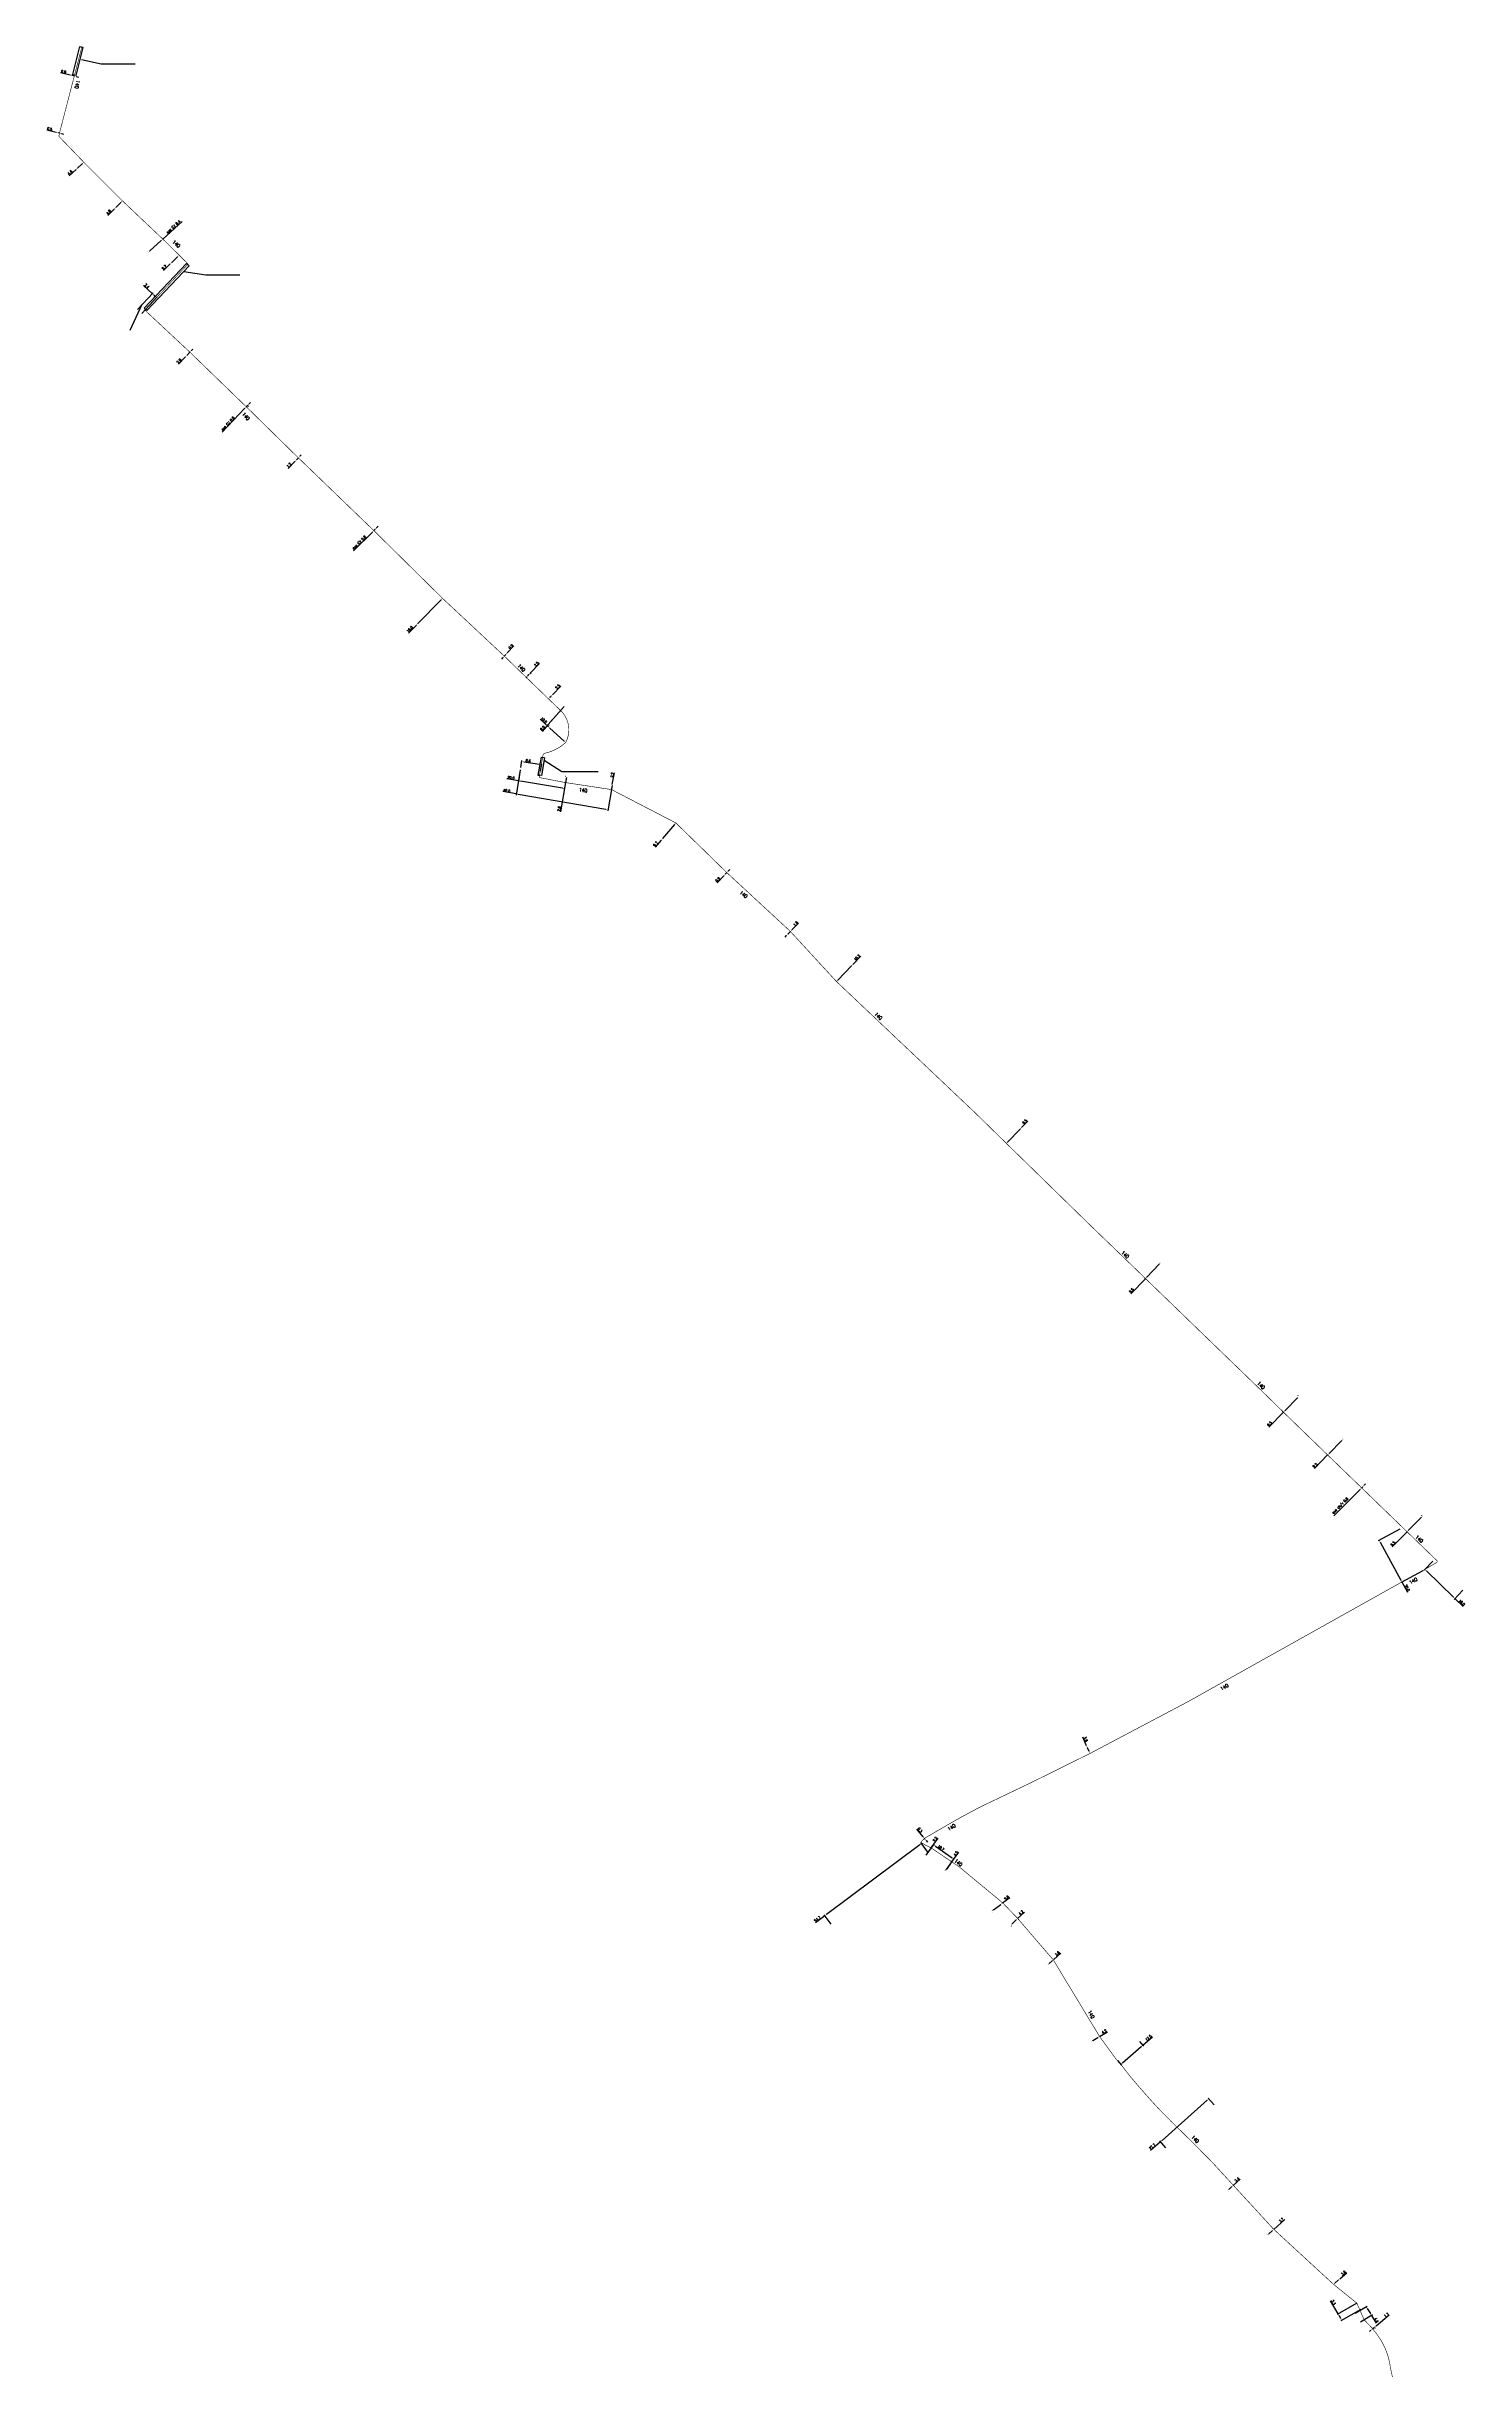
# Model space of a CAD drawing. Header units: millimetres. Extents: x 168002 to 380031, y 128000 to 129000.
# Drawn here: x 168002 to 168611, y 128000 to 129000 of the extents above; entities that cross this region are included whole.
import ezdxf
from ezdxf.enums import TextEntityAlignment as Align

# ---------------------------------------------------------------- set-up
doc = ezdxf.new("R2010")
doc.units = ezdxf.units.MM
doc.header["$PDMODE"] = 34
doc.linetypes.add('S_ST', pattern=[14, 8, -1.5, 0, -1.5, 0, -1.5, 0, -1.5])
doc.layers.get('Defpoints').update_dxf_attribs({"linetype": 'CONTINUOUS'})
doc.layers.add('S_100', color=5, linetype='CONTINUOUS')
doc.layers.add('S_400', color=7, linetype='CONTINUOUS')
doc.styles.get("Standard").update_dxf_attribs({"font": 'romans.shx', "width": 0.85})
doc.dimstyles.get("Standard").update_dxf_attribs({"dimtxt": 1.5, "dimasz": 1.2, "dimexe": 0.625, "dimexo": 0.625, "dimgap": 0.25, "dimtad": 1, "dimdec": 1, "dimzin": 0, "dimdsep": 46, "dimtxsty": 'Standard', "dimcen": -0.5, "dimadec": 0, "dimazin": 0, "dimtfac": 1, "dimtdec": 1, "dimtmove": 0, "dimatfit": 3, "dimfxl": 0, "dimtolj": 1, "dimtzin": 0, "dimarcsym": 0})

# ---------------------------------------------------------------- blocks, each defined once
blk = doc.blocks.new('*D0')
at = {"layer": 'Defpoints', "color": 0, "linetype": 'Continuous', "transparency": 16777216}
for p in [(168571.6, 128020.7), (168572.4, 128021.4), (168572.4, 128021.4)]:
    blk.add_point(p, dxfattribs=at)
at = {"layer": 'S_100', "color": 0, "linetype": 'Continuous', "lineweight": -2, "transparency": 16777216}
for p, q in [((168570.9, 128020.1), (168570.2, 128019.5)), ((168571.6, 128020.7), (168572.4, 128021.4)), ((168571.9, 128020.3), (168571.9, 128020.3)), ((168572.7, 128021.1), (168572.7, 128021)), ((168573.1, 128022), (168578.7, 128026.7))]:
    blk.add_line(p, q, dxfattribs=at)
at = {"layer": 'S_100', "color": 0, "linetype": 'Continuous', "transparency": 16777216}
for points in [[(168570.8, 128020.2), (168571, 128020), (168571.6, 128020.7)], [(168573, 128022.1), (168573.2, 128021.9), (168572.4, 128021.4)]]:
    blk.add_solid(points, dxfattribs=at)
at = {"layer": 'S_100', "color": 0, "linetype": 'Continuous', "transparency": 16777216, "insert": (168577.5, 128026.7), "char_height": 1.12, "attachment_point": 5, "rotation": 40.3373}
blk.add_mtext('\\A1;1.1', dxfattribs=at)
blk = doc.blocks.new('*D1')
at = {"layer": 'Defpoints', "color": 0, "linetype": 'Continuous', "transparency": 16777216}
for p in [(168568.8, 128030.3), (168563.7, 128027.2), (168566, 128023.4)]:
    blk.add_point(p, dxfattribs=at)
at = {"layer": 'S_100', "color": 0, "linetype": 'Continuous', "lineweight": -2, "transparency": 16777216}
for p, q in [((168564.1, 128027.4), (168569.2, 128030.5)), ((168569.3, 128029.5), (168570.7, 128027.3)), ((168566.4, 128023.7), (168571.5, 128026.8)), ((168571.1, 128026.5), (168573.2, 128023.1))]:
    blk.add_line(p, q, dxfattribs=at)
at = {"layer": 'S_100', "color": 0, "linetype": 'Continuous', "transparency": 16777216}
for points in [[(168569.4, 128029.6), (168569.2, 128029.4), (168568.8, 128030.3)], [(168570.8, 128027.4), (168570.5, 128027.2), (168571.1, 128026.5)]]:
    blk.add_solid(points, dxfattribs=at)
at = {"layer": 'S_100', "color": 0, "linetype": 'Continuous', "transparency": 16777216, "insert": (168573.3, 128024.5), "char_height": 1.12, "attachment_point": 5, "rotation": 301.4668}
blk.add_mtext('\\A1;4.4', dxfattribs=at)
blk = doc.blocks.new('*D2')
at = {"layer": 'Defpoints', "color": 0, "linetype": 'Continuous', "transparency": 16777216}
for p in [(168565.4, 128032.1), (168567, 128029.2), (168558.4, 128024.3)]:
    blk.add_point(p, dxfattribs=at)
at = {"layer": 'S_100', "color": 0, "linetype": 'Continuous', "lineweight": -2, "transparency": 16777216}
for p, q in [((168556.8, 128027.2), (168553.6, 128032.8)), ((168564.9, 128031.8), (168556.4, 128026.9)), ((168566.6, 128029), (168558, 128024.1)), ((168558, 128025.1), (168557.2, 128026.4))]:
    blk.add_line(p, q, dxfattribs=at)
at = {"layer": 'S_100', "color": 0, "linetype": 'Continuous', "transparency": 16777216}
for points in [[(168557.3, 128026.5), (168557.1, 128026.3), (168556.8, 128027.2)], [(168558.1, 128025.1), (168557.8, 128025), (168558.4, 128024.3)]]:
    blk.add_solid(points, dxfattribs=at)
at = {"layer": 'S_100', "color": 0, "linetype": 'Continuous', "transparency": 16777216, "insert": (168554.8, 128032.1), "char_height": 1.12, "attachment_point": 5, "rotation": 299.6676}
blk.add_mtext('\\A1;3.3', dxfattribs=at)
blk = doc.blocks.new('*D3')
at = {"layer": 'Defpoints', "color": 0, "linetype": 'Continuous', "transparency": 16777216}
for p in [(168554.8, 128039.8), (168557.5, 128042.2), (168557.5, 128042.2)]:
    blk.add_point(p, dxfattribs=at)
at = {"layer": 'S_100', "color": 0, "linetype": 'Continuous', "lineweight": -2, "transparency": 16777216}
for p, q in [((168555.5, 128040.4), (168556.8, 128041.6)), ((168557.5, 128042.2), (168560.5, 128044.8))]:
    blk.add_line(p, q, dxfattribs=at)
at = {"layer": 'S_100', "color": 0, "linetype": 'Continuous', "transparency": 16777216}
for points in [[(168555.4, 128040.6), (168555.6, 128040.3), (168554.8, 128039.8)], [(168556.7, 128041.7), (168556.9, 128041.5), (168557.5, 128042.2)]]:
    blk.add_solid(points, dxfattribs=at)
at = {"layer": 'S_100', "color": 0, "linetype": 'Continuous', "transparency": 16777216, "insert": (168559.1, 128044.6), "char_height": 1.12, "attachment_point": 5, "rotation": 41.2742}
blk.add_mtext('\\A1;3.6', dxfattribs=at)
blk = doc.blocks.new('*D4')
at = {"layer": 'Defpoints', "color": 0, "linetype": 'Continuous', "transparency": 16777216}
for p in [(168526.4, 128060.9), (168526.4, 128060.9), (168529.2, 128063.4)]:
    blk.add_point(p, dxfattribs=at)
at = {"layer": 'S_100', "color": 0, "linetype": 'Continuous', "lineweight": -2, "transparency": 16777216}
for p, q in [((168526.1, 128061.3), (168526.1, 128061.3)), ((168527.1, 128061.5), (168528.5, 128062.8)), ((168528.9, 128063.7), (168528.9, 128063.8)), ((168529.2, 128063.4), (168533.9, 128067.6))]:
    blk.add_line(p, q, dxfattribs=at)
at = {"layer": 'S_100', "color": 0, "linetype": 'Continuous', "transparency": 16777216}
for points in [[(168527, 128061.7), (168527.2, 128061.4), (168526.4, 128060.9)], [(168528.4, 128062.9), (168528.6, 128062.7), (168529.2, 128063.4)]]:
    blk.add_solid(points, dxfattribs=at)
at = {"layer": 'S_100', "color": 0, "linetype": 'Continuous', "transparency": 16777216, "insert": (168532.5, 128067.3), "char_height": 1.12, "attachment_point": 5, "rotation": 41.5813}
blk.add_mtext('\\A1;3.7', dxfattribs=at)
blk = doc.blocks.new('*D5')
at = {"layer": 'Defpoints', "color": 0, "linetype": 'Continuous', "transparency": 16777216}
for p in [(168509.3, 128080.1), (168509.3, 128080.1), (168511.8, 128082.3)]:
    blk.add_point(p, dxfattribs=at)
at = {"layer": 'S_100', "color": 0, "linetype": 'Continuous', "lineweight": -2, "transparency": 16777216}
for p, q in [((168509.6, 128079.7), (168509.6, 128079.7)), ((168510, 128080.7), (168511.1, 128081.7)), ((168511.8, 128082.3), (168514.8, 128085)), ((168512.1, 128082), (168512.1, 128081.9))]:
    blk.add_line(p, q, dxfattribs=at)
at = {"layer": 'S_100', "color": 0, "linetype": 'Continuous', "transparency": 16777216}
for points in [[(168509.9, 128080.8), (168510.1, 128080.5), (168509.3, 128080.1)], [(168511, 128081.8), (168511.2, 128081.6), (168511.8, 128082.3)]]:
    blk.add_solid(points, dxfattribs=at)
at = {"layer": 'S_100', "color": 0, "linetype": 'Continuous', "transparency": 16777216, "insert": (168513.4, 128084.7), "char_height": 1.12, "attachment_point": 5, "rotation": 41.852}
blk.add_mtext('\\A1;3.4', dxfattribs=at)
blk = doc.blocks.new('*D6')
at = {"layer": 'Defpoints', "color": 0, "linetype": 'Continuous', "transparency": 16777216}
for p in [(168503.9, 128116.4), (168480.5, 128101), (168483.1, 128098.1)]:
    blk.add_point(p, dxfattribs=at)
at = {"layer": 'S_100', "color": 0, "linetype": 'Continuous', "lineweight": -2, "transparency": 16777216}
for p, q in [((168500.6, 128118.8), (168481.2, 128101.6)), ((168503.6, 128116.8), (168501, 128119.7)), ((168480.5, 128101), (168476.2, 128097.2)), ((168482.8, 128098.4), (168480.2, 128101.4))]:
    blk.add_line(p, q, dxfattribs=at)
at = {"layer": 'S_100', "color": 0, "linetype": 'Continuous', "transparency": 16777216}
for points in [[(168500.5, 128118.9), (168500.7, 128118.7), (168501.3, 128119.4)], [(168481.1, 128101.7), (168481.3, 128101.5), (168480.5, 128101)]]:
    blk.add_solid(points, dxfattribs=at)
at = {"layer": 'S_100', "color": 0, "linetype": 'Continuous', "transparency": 16777216, "insert": (168477, 128098.9), "char_height": 1.12, "attachment_point": 5, "rotation": 41.4829}
blk.add_mtext('\\A1;27.7', dxfattribs=at)
blk = doc.blocks.new('*D7')
at = {"layer": 'Defpoints', "color": 0, "linetype": 'Continuous', "transparency": 16777216}
for p in [(168471.2, 128144.4), (168473, 128142.5), (168461.8, 128136.3)]:
    blk.add_point(p, dxfattribs=at)
at = {"layer": 'S_100', "color": 0, "linetype": 'Continuous', "lineweight": -2, "transparency": 16777216}
for p, q in [((168464.2, 128134.9), (168472.3, 128141.9)), ((168471.5, 128144.1), (168473.3, 128142.1)), ((168473, 128142.5), (168477.1, 128146)), ((168462.1, 128135.9), (168463.8, 128133.9))]:
    blk.add_line(p, q, dxfattribs=at)
at = {"layer": 'S_100', "color": 0, "linetype": 'Continuous', "transparency": 16777216}
for points in [[(168472.2, 128142), (168472.4, 128141.7), (168473, 128142.5)], [(168464.1, 128135), (168464.3, 128134.7), (168463.5, 128134.3)]]:
    blk.add_solid(points, dxfattribs=at)
at = {"layer": 'S_100', "color": 0, "linetype": 'Continuous', "transparency": 16777216, "insert": (168475.4, 128145.6), "char_height": 1.12, "attachment_point": 5, "rotation": 40.9268}
blk.add_mtext('\\A1;12.5', dxfattribs=at)
blk = doc.blocks.new('*D8')
at = {"layer": 'Defpoints', "color": 0, "linetype": 'Continuous', "transparency": 16777216}
for p in [(168450.8, 128144), (168450.8, 128144), (168454.4, 128146.2)]:
    blk.add_point(p, dxfattribs=at)
at = {"layer": 'S_100', "color": 0, "linetype": 'Continuous', "lineweight": -2, "transparency": 16777216}
for p, q in [((168454.4, 128146.2), (168457.8, 128148.2)), ((168450.5, 128144.4), (168450.5, 128144.4)), ((168451.5, 128144.5), (168453.6, 128145.7)), ((168454.2, 128146.6), (168454.2, 128146.6))]:
    blk.add_line(p, q, dxfattribs=at)
at = {"layer": 'S_100', "color": 0, "linetype": 'Continuous', "transparency": 16777216}
for points in [[(168451.5, 128144.6), (168451.6, 128144.4), (168450.8, 128144)], [(168453.5, 128145.9), (168453.7, 128145.6), (168454.4, 128146.2)]]:
    blk.add_solid(points, dxfattribs=at)
at = {"layer": 'S_100', "color": 0, "linetype": 'Continuous', "transparency": 16777216, "insert": (168456.4, 128148.3), "char_height": 1.12, "attachment_point": 5, "rotation": 30.6422}
blk.add_mtext('\\A1;4.2', dxfattribs=at)
blk = doc.blocks.new('*D9')
at = {"layer": 'Defpoints', "color": 0, "linetype": 'Continuous', "transparency": 16777216}
for p in [(168434.8, 128179.3), (168432.1, 128176.9), (168432.2, 128176.9)]:
    blk.add_point(p, dxfattribs=at)
at = {"layer": 'S_100', "color": 0, "linetype": 'Continuous', "lineweight": -2, "transparency": 16777216}
for p, q in [((168432.8, 128177.5), (168434.1, 128178.7)), ((168434.5, 128179.6), (168434.5, 128179.6)), ((168434.8, 128179.3), (168437.7, 128181.9)), ((168431.8, 128177.2), (168431.8, 128177.2))]:
    blk.add_line(p, q, dxfattribs=at)
at = {"layer": 'S_100', "color": 0, "linetype": 'Continuous', "transparency": 16777216}
for points in [[(168434, 128178.8), (168434.2, 128178.5), (168434.8, 128179.3)], [(168432.7, 128177.6), (168432.9, 128177.4), (168432.1, 128176.9)]]:
    blk.add_solid(points, dxfattribs=at)
at = {"layer": 'S_100', "color": 0, "linetype": 'Continuous', "transparency": 16777216, "insert": (168436.3, 128181.7), "char_height": 1.12, "attachment_point": 5, "rotation": 42.1435}
blk.add_mtext('\\A1;3.6', dxfattribs=at)
blk = doc.blocks.new('*D10')
at = {"layer": 'Defpoints', "color": 0, "linetype": 'Continuous', "transparency": 16777216}
for p in [(168416.2, 128194), (168416.3, 128193.9), (168419.2, 128196.9)]:
    blk.add_point(p, dxfattribs=at)
at = {"layer": 'S_100', "color": 0, "linetype": 'Continuous', "lineweight": -2, "transparency": 16777216}
for p, q in [((168419.2, 128196.8), (168422.1, 128199.6)), ((168416.5, 128193.7), (168416.6, 128193.6)), ((168416.9, 128194.6), (168418.6, 128196.2)), ((168419.5, 128196.6), (168419.6, 128196.5))]:
    blk.add_line(p, q, dxfattribs=at)
at = {"layer": 'S_100', "color": 0, "linetype": 'Continuous', "transparency": 16777216}
for points in [[(168416.8, 128194.7), (168417, 128194.5), (168416.3, 128193.9)], [(168418.5, 128196.3), (168418.7, 128196.1), (168419.2, 128196.8)]]:
    blk.add_solid(points, dxfattribs=at)
at = {"layer": 'S_100', "color": 0, "linetype": 'Continuous', "transparency": 16777216, "insert": (168420.7, 128199.3), "char_height": 1.12, "attachment_point": 5, "rotation": 44.7237}
blk.add_mtext('\\A1;4.2', dxfattribs=at)
blk = doc.blocks.new('*D11')
at = {"layer": 'Defpoints', "color": 0, "linetype": 'Continuous', "transparency": 16777216}
for p in [(168408, 128200), (168408, 128200), (168412.7, 128203.5)]:
    blk.add_point(p, dxfattribs=at)
at = {"layer": 'S_100', "color": 0, "linetype": 'Continuous', "lineweight": -2, "transparency": 16777216}
for p, q in [((168408.3, 128199.6), (168408.3, 128199.6)), ((168408.8, 128200.5), (168412, 128202.9)), ((168412.7, 128203.5), (168415.9, 128205.8)), ((168413, 128203.1), (168413, 128203.1))]:
    blk.add_line(p, q, dxfattribs=at)
at = {"layer": 'S_100', "color": 0, "linetype": 'Continuous', "transparency": 16777216}
for points in [[(168408.7, 128200.7), (168408.9, 128200.4), (168408, 128200)], [(168411.9, 128203), (168412.1, 128202.8), (168412.7, 128203.5)]]:
    blk.add_solid(points, dxfattribs=at)
at = {"layer": 'S_100', "color": 0, "linetype": 'Continuous', "transparency": 16777216, "insert": (168414.5, 128205.7), "char_height": 1.12, "attachment_point": 5, "rotation": 36.5068}
blk.add_mtext('\\A1;5.8', dxfattribs=at)
blk = doc.blocks.new('*D12')
at = {"layer": 'Defpoints', "color": 0, "linetype": 'Continuous', "transparency": 16777216}
for p in [(168391.2, 128221), (168388.4, 128217.4), (168388.6, 128217.3)]:
    blk.add_point(p, dxfattribs=at)
at = {"layer": 'S_100', "color": 0, "linetype": 'Continuous', "lineweight": -2, "transparency": 16777216}
for p, q in [((168389, 128218.2), (168390.5, 128220.4)), ((168390.8, 128221.3), (168390.6, 128221.4)), ((168391, 128221.1), (168394, 128225.3)), ((168388.2, 128217.6), (168388.1, 128217.7))]:
    blk.add_line(p, q, dxfattribs=at)
at = {"layer": 'S_100', "color": 0, "linetype": 'Continuous', "transparency": 16777216}
for points in [[(168388.8, 128218.2), (168389.1, 128218.1), (168388.4, 128217.4)], [(168390.4, 128220.4), (168390.6, 128220.3), (168391, 128221.1)]]:
    blk.add_solid(points, dxfattribs=at)
at = {"layer": 'S_100', "color": 0, "linetype": 'Continuous', "transparency": 16777216, "insert": (168392.7, 128224.7), "char_height": 1.12, "attachment_point": 5, "rotation": 54.7462}
blk.add_mtext('\\A1;4.5', dxfattribs=at)
blk = doc.blocks.new('*D13')
at = {"layer": 'Defpoints', "color": 0, "linetype": 'Continuous', "transparency": 16777216}
for p in [(168379.7, 128223.6), (168391.9, 128222.3), (168388.4, 128217.4)]:
    blk.add_point(p, dxfattribs=at)
at = {"layer": 'S_100', "color": 0, "linetype": 'Continuous', "lineweight": -2, "transparency": 16777216}
for p, q in [((168380, 128224), (168383.4, 128228.8)), ((168383.9, 128227.9), (168391.1, 128222.8)), ((168388.7, 128217.8), (168392.1, 128222.7))]:
    blk.add_line(p, q, dxfattribs=at)
at = {"layer": 'S_100', "color": 0, "linetype": 'Continuous', "transparency": 16777216}
for points in [[(168384, 128228.1), (168383.8, 128227.8), (168383.1, 128228.5)], [(168391.2, 128222.9), (168391, 128222.7), (168391.9, 128222.3)]]:
    blk.add_solid(points, dxfattribs=at)
at = {"layer": 'S_100', "color": 0, "linetype": 'Continuous', "transparency": 16777216, "insert": (168386.3, 128227.1), "char_height": 1.12, "attachment_point": 5, "rotation": 324.7462}
blk.add_mtext('\\A1;10.7', dxfattribs=at)
blk = doc.blocks.new('*D14')
at = {"layer": 'Defpoints', "color": 0, "linetype": 'Continuous', "transparency": 16777216}
for p in [(168380.9, 128225.3), (168380.9, 128225.3), (168382.2, 128227.1)]:
    blk.add_point(p, dxfattribs=at)
at = {"layer": 'S_100', "color": 0, "linetype": 'Continuous', "lineweight": -2, "transparency": 16777216}
for p, q in [((168382.1, 128227.1), (168385.1, 128231.3)), ((168380.5, 128225.6), (168380.5, 128225.6)), ((168381.4, 128226), (168381.6, 128226.4)), ((168381.8, 128227.4), (168381.8, 128227.4))]:
    blk.add_line(p, q, dxfattribs=at)
at = {"layer": 'S_100', "color": 0, "linetype": 'Continuous', "transparency": 16777216}
for points in [[(168381.3, 128226.1), (168381.5, 128226), (168380.9, 128225.3)], [(168381.5, 128226.5), (168381.7, 128226.3), (168382.1, 128227.1)]]:
    blk.add_solid(points, dxfattribs=at)
at = {"layer": 'S_100', "color": 0, "linetype": 'Continuous', "transparency": 16777216, "insert": (168383.8, 128230.8), "char_height": 1.12, "attachment_point": 5, "rotation": 54.7462}
blk.add_mtext('\\A1;2.2', dxfattribs=at)
blk = doc.blocks.new('*D15')
at = {"layer": 'Defpoints', "color": 0, "linetype": 'Continuous', "transparency": 16777216}
for p in [(168380.9, 128225), (168336.5, 128198), (168339.5, 128194)]:
    blk.add_point(p, dxfattribs=at)
at = {"layer": 'S_100', "color": 0, "linetype": 'Continuous', "lineweight": -2, "transparency": 16777216}
for p, q in [((168377.2, 128228.4), (168337.2, 128198.6)), ((168380.6, 128225.3), (168377.6, 128229.4)), ((168336.5, 128198), (168332.5, 128195)), ((168339.2, 128194.4), (168336.2, 128198.4))]:
    blk.add_line(p, q, dxfattribs=at)
at = {"layer": 'S_100', "color": 0, "linetype": 'Continuous', "transparency": 16777216}
for points in [[(168377.1, 128228.6), (168377.3, 128228.3), (168377.9, 128229)], [(168337.1, 128198.7), (168337.3, 128198.5), (168336.5, 128198)]]:
    blk.add_solid(points, dxfattribs=at)
at = {"layer": 'S_100', "color": 0, "linetype": 'Continuous', "transparency": 16777216, "insert": (168333.3, 128196.6), "char_height": 1.12, "attachment_point": 5, "rotation": 36.7782}
blk.add_mtext('\\A1;51.7', dxfattribs=at)
blk = doc.blocks.new('*D16')
at = {"layer": 'Defpoints', "color": 0, "linetype": 'Continuous', "transparency": 16777216}
for p in [(168379.3, 128231.3), (168379.4, 128231), (168379.5, 128231)]:
    blk.add_point(p, dxfattribs=at)
at = {"layer": 'S_100', "color": 0, "linetype": 'Continuous', "lineweight": -2, "transparency": 16777216}
for p, q in [((168378.7, 128231.9), (168376, 128235.2)), ((168378.9, 128231), (168378.9, 128230.9)), ((168379.1, 128230.7), (168379, 128230.7)), ((168379.4, 128231), (168379.2, 128231.2)), ((168380, 128230.3), (168380.5, 128229.6))]:
    blk.add_line(p, q, dxfattribs=at)
at = {"layer": 'S_100', "color": 0, "linetype": 'Continuous', "transparency": 16777216}
for points in [[(168378.8, 128232), (168378.5, 128231.8), (168379.2, 128231.2)], [(168380.1, 128230.4), (168379.9, 128230.2), (168379.4, 128231)]]:
    blk.add_solid(points, dxfattribs=at)
at = {"layer": 'S_100', "color": 0, "linetype": 'Continuous', "transparency": 16777216, "insert": (168377.3, 128234.8), "char_height": 1.12, "attachment_point": 5, "rotation": 308.9512}
blk.add_mtext('\\A1;0.3', dxfattribs=at)
blk = doc.blocks.new('*D17')
at = {"layer": 'Defpoints', "color": 0, "linetype": 'Continuous', "transparency": 16777216}
for p in [(168448.8, 128271), (168448.8, 128271), (168450.3, 128267.7)]:
    blk.add_point(p, dxfattribs=at)
at = {"layer": 'S_100', "color": 0, "linetype": 'Continuous', "lineweight": -2, "transparency": 16777216}
for p, q in [((168448.8, 128271), (168447.2, 128274.6)), ((168449.9, 128268.5), (168449.2, 128270.1))]:
    blk.add_line(p, q, dxfattribs=at)
at = {"layer": 'S_100', "color": 0, "linetype": 'Continuous', "transparency": 16777216}
for points in [[(168449.3, 128270.2), (168449.1, 128270.1), (168448.8, 128271)], [(168450.1, 128268.5), (168449.8, 128268.4), (168450.3, 128267.7)]]:
    blk.add_solid(points, dxfattribs=at)
at = {"layer": 'S_100', "color": 0, "linetype": 'Continuous', "transparency": 16777216, "insert": (168448.4, 128273.8), "char_height": 1.12, "attachment_point": 5, "rotation": 293.9453}
blk.add_mtext('\\A1;3.6', dxfattribs=at)
blk = doc.blocks.new('*D18')
at = {"layer": 'Defpoints', "color": 0, "linetype": 'Continuous', "transparency": 16777216}
for p in [(168597.8, 128350.6), (168610.8, 128338), (168607, 128334.1)]:
    blk.add_point(p, dxfattribs=at)
at = {"layer": 'S_100', "color": 0, "linetype": 'Continuous', "lineweight": -2, "transparency": 16777216}
for p, q in [((168597.5, 128350.2), (168593.7, 128346.3)), ((168594.7, 128346), (168606.3, 128334.7)), ((168610.4, 128337.7), (168606.6, 128333.8)), ((168607, 128334.1), (168610.5, 128330.7))]:
    blk.add_line(p, q, dxfattribs=at)
at = {"layer": 'S_100', "color": 0, "linetype": 'Continuous', "transparency": 16777216}
for points in [[(168594.8, 128346.1), (168594.6, 128345.9), (168594, 128346.7)], [(168606.4, 128334.8), (168606.2, 128334.6), (168607, 128334.1)]]:
    blk.add_solid(points, dxfattribs=at)
at = {"layer": 'S_100', "color": 0, "linetype": 'Continuous', "transparency": 16777216, "insert": (168609.9, 128332.4), "char_height": 1.12, "attachment_point": 5, "rotation": 315.8521}
blk.add_mtext('\\A1;18.0', dxfattribs=at)
blk = doc.blocks.new('*D19')
at = {"layer": 'Defpoints', "color": 0, "linetype": 'Continuous', "transparency": 16777216}
for p in [(168583.8, 128364.2), (168584.2, 128341.3), (168593.5, 128346.3)]:
    blk.add_point(p, dxfattribs=at)
at = {"layer": 'S_100', "color": 0, "linetype": 'Continuous', "lineweight": -2, "transparency": 16777216}
for p, q in [((168583.3, 128363.9), (168574, 128358.9)), ((168574.9, 128358.3), (168583.7, 128342.1)), ((168593.1, 128346.1), (168583.8, 128341.1)), ((168584.2, 128341.3), (168586.6, 128336.9))]:
    blk.add_line(p, q, dxfattribs=at)
at = {"layer": 'S_100', "color": 0, "linetype": 'Continuous', "transparency": 16777216}
for points in [[(168575, 128358.4), (168574.8, 128358.2), (168574.5, 128359.1)], [(168583.9, 128342.1), (168583.6, 128342), (168584.2, 128341.3)]]:
    blk.add_solid(points, dxfattribs=at)
at = {"layer": 'S_100', "color": 0, "linetype": 'Continuous', "transparency": 16777216, "insert": (168586.4, 128338.7), "char_height": 1.12, "attachment_point": 5, "rotation": 298.5735}
blk.add_mtext('\\A1;20.0', dxfattribs=at)
blk = doc.blocks.new('*D20')
at = {"layer": 'Defpoints', "color": 0, "linetype": 'Continuous', "transparency": 16777216}
for p in [(168593.1, 128369.6), (168593.1, 128369.5), (168586.5, 128362.8)]:
    blk.add_point(p, dxfattribs=at)
at = {"layer": 'S_100', "color": 0, "linetype": 'Continuous', "lineweight": -2, "transparency": 16777216}
for p, q in [((168592.4, 128368.9), (168587, 128363.5)), ((168592.8, 128369.8), (168592.7, 128369.9)), ((168586.4, 128362.8), (168580, 128356.3)), ((168586.1, 128363.1), (168586.1, 128363.1))]:
    blk.add_line(p, q, dxfattribs=at)
at = {"layer": 'S_100', "color": 0, "linetype": 'Continuous', "transparency": 16777216}
for points in [[(168592.3, 128369), (168592.5, 128368.8), (168593.1, 128369.6)], [(168586.9, 128363.6), (168587.1, 128363.3), (168586.4, 128362.8)]]:
    blk.add_solid(points, dxfattribs=at)
at = {"layer": 'S_100', "color": 0, "linetype": 'Continuous', "transparency": 16777216, "insert": (168580.3, 128357.7), "char_height": 1.12, "attachment_point": 5, "rotation": 45.3838}
blk.add_mtext('\\A1;9.5', dxfattribs=at)
blk = doc.blocks.new('*D21')
at = {"layer": 'Defpoints', "color": 0, "linetype": 'Continuous', "transparency": 16777216}
for p in [(168566.8, 128381.6), (168567.4, 128382.1), (168567.4, 128382.1)]:
    blk.add_point(p, dxfattribs=at)
at = {"layer": 'S_100', "color": 0, "linetype": 'Continuous', "lineweight": -2, "transparency": 16777216}
for p, q in [((168566.2, 128380.9), (168554.9, 128369.6)), ((168566.5, 128381.9), (168566.5, 128381.9)), ((168567.4, 128382.1), (168566.8, 128381.6)), ((168567, 128382.5), (168567, 128382.5)), ((168568, 128382.8), (168568.6, 128383.4))]:
    blk.add_line(p, q, dxfattribs=at)
at = {"layer": 'S_100', "color": 0, "linetype": 'Continuous', "transparency": 16777216}
for points in [[(168566.1, 128381), (168566.3, 128380.8), (168566.8, 128381.6)], [(168567.9, 128382.9), (168568.1, 128382.7), (168567.4, 128382.1)]]:
    blk.add_solid(points, dxfattribs=at)
at = {"layer": 'S_100', "color": 0, "linetype": 'Continuous', "transparency": 16777216, "insert": (168557.8, 128373.9), "char_height": 1.125, "attachment_point": 5, "rotation": 45.3298}
blk.add_mtext('\\A1;axe ch/v 0.8', dxfattribs=at)
blk = doc.blocks.new('*D22')
at = {"layer": 'Defpoints', "color": 0, "linetype": 'Continuous', "transparency": 16777216}
for p in [(168559, 128402.6), (168559, 128402.6), (168552.3, 128395.8)]:
    blk.add_point(p, dxfattribs=at)
at = {"layer": 'S_100', "color": 0, "linetype": 'Continuous', "lineweight": -2, "transparency": 16777216}
for p, q in [((168558.3, 128401.9), (168553, 128396.4)), ((168558.6, 128402.9), (168558.6, 128402.9)), ((168552.3, 128395.8), (168546.6, 128389.9)), ((168552, 128396.1), (168552, 128396.1))]:
    blk.add_line(p, q, dxfattribs=at)
at = {"layer": 'S_100', "color": 0, "linetype": 'Continuous', "transparency": 16777216}
for points in [[(168558.2, 128402), (168558.4, 128401.8), (168559, 128402.6)], [(168552.9, 128396.5), (168553.1, 128396.3), (168552.3, 128395.8)]]:
    blk.add_solid(points, dxfattribs=at)
at = {"layer": 'S_100', "color": 0, "linetype": 'Continuous', "transparency": 16777216, "insert": (168546.9, 128391.3), "char_height": 1.12, "attachment_point": 5, "rotation": 45.7675}
blk.add_mtext('\\A1;9.5', dxfattribs=at)
blk = doc.blocks.new('*D23')
at = {"layer": 'Defpoints', "color": 0, "linetype": 'Continuous', "transparency": 16777216}
for p in [(168539.9, 128420.9), (168540, 128420.8), (168533.4, 128414)]:
    blk.add_point(p, dxfattribs=at)
at = {"layer": 'S_100', "color": 0, "linetype": 'Continuous', "lineweight": -2, "transparency": 16777216}
for p, q in [((168539.3, 128420.3), (168534, 128414.8)), ((168539.7, 128421.2), (168539.6, 128421.3)), ((168533.3, 128414.1), (168527.1, 128407.7)), ((168533.1, 128414.3), (168533, 128414.4))]:
    blk.add_line(p, q, dxfattribs=at)
at = {"layer": 'S_100', "color": 0, "linetype": 'Continuous', "transparency": 16777216}
for points in [[(168539.2, 128420.4), (168539.4, 128420.2), (168539.9, 128420.9)], [(168533.9, 128414.9), (168534.1, 128414.7), (168533.3, 128414.1)]]:
    blk.add_solid(points, dxfattribs=at)
at = {"layer": 'S_100', "color": 0, "linetype": 'Continuous', "transparency": 16777216, "insert": (168527.4, 128409.1), "char_height": 1.12, "attachment_point": 5, "rotation": 45.9328}
blk.add_mtext('\\A1;9.5', dxfattribs=at)
blk = doc.blocks.new('*D24')
at = {"layer": 'Defpoints', "color": 0, "linetype": 'Continuous', "transparency": 16777216}
for p in [(168480.6, 128478.3), (168480.7, 128478.2), (168474.1, 128471.4)]:
    blk.add_point(p, dxfattribs=at)
at = {"layer": 'S_100', "color": 0, "linetype": 'Continuous', "lineweight": -2, "transparency": 16777216}
for p, q in [((168480.3, 128478.6), (168480.3, 128478.6)), ((168474.1, 128471.4), (168467.8, 128464.9)), ((168473.8, 128471.7), (168473.7, 128471.8)), ((168480, 128477.7), (168474.7, 128472.1))]:
    blk.add_line(p, q, dxfattribs=at)
at = {"layer": 'S_100', "color": 0, "linetype": 'Continuous', "transparency": 16777216}
for points in [[(168479.9, 128477.8), (168480.1, 128477.6), (168480.6, 128478.3)], [(168474.6, 128472.2), (168474.8, 128472), (168474.1, 128471.4)]]:
    blk.add_solid(points, dxfattribs=at)
at = {"layer": 'S_100', "color": 0, "linetype": 'Continuous', "transparency": 16777216, "insert": (168468.1, 128466.3), "char_height": 1.12, "attachment_point": 5, "rotation": 46.3766}
blk.add_mtext('\\A1;9.5', dxfattribs=at)
blk = doc.blocks.new('*D25')
at = {"layer": 'Defpoints', "color": 0, "linetype": 'Continuous', "transparency": 16777216}
for p in [(168414.3, 128529.4), (168420.9, 128536.3), (168420.9, 128536.3)]:
    blk.add_point(p, dxfattribs=at)
at = {"layer": 'S_100', "color": 0, "linetype": 'Continuous', "lineweight": -2, "transparency": 16777216}
for p, q in [((168420.9, 128536.3), (168423.6, 128539.1)), ((168414.9, 128530.1), (168420.3, 128535.6))]:
    blk.add_line(p, q, dxfattribs=at)
at = {"layer": 'S_100', "color": 0, "linetype": 'Continuous', "transparency": 16777216}
for points in [[(168414.8, 128530.2), (168415, 128530), (168414.3, 128529.4)], [(168420.1, 128535.7), (168420.4, 128535.5), (168420.9, 128536.3)]]:
    blk.add_solid(points, dxfattribs=at)
at = {"layer": 'S_100', "color": 0, "linetype": 'Continuous', "transparency": 16777216, "insert": (168422.3, 128538.8), "char_height": 1.12, "attachment_point": 5, "rotation": 46.091}
blk.add_mtext('\\A1;9.5', dxfattribs=at)
blk = doc.blocks.new('*D26')
at = {"layer": 'Defpoints', "color": 0, "linetype": 'Continuous', "transparency": 16777216}
for p in [(168341.4, 128599), (168348.5, 128606.3), (168348.5, 128606.3)]:
    blk.add_point(p, dxfattribs=at)
at = {"layer": 'S_100', "color": 0, "linetype": 'Continuous', "lineweight": -2, "transparency": 16777216}
for p, q in [((168348.5, 128606.3), (168351.9, 128609.8)), ((168342.1, 128599.6), (168347.9, 128605.7))]:
    blk.add_line(p, q, dxfattribs=at)
at = {"layer": 'S_100', "color": 0, "linetype": 'Continuous', "transparency": 16777216}
for points in [[(168341.9, 128599.8), (168342.2, 128599.5), (168341.4, 128599)], [(168347.8, 128605.8), (168348, 128605.6), (168348.5, 128606.3)]]:
    blk.add_solid(points, dxfattribs=at)
at = {"layer": 'S_100', "color": 0, "linetype": 'Continuous', "transparency": 16777216, "insert": (168350.3, 128609.2), "char_height": 1.12, "attachment_point": 5, "rotation": 45.7873}
blk.add_mtext('\\A1;10.2', dxfattribs=at)
blk = doc.blocks.new('*D27')
at = {"layer": 'Defpoints', "color": 0, "linetype": 'Continuous', "transparency": 16777216}
for p in [(168320.5, 128619.3), (168320.6, 128619.3), (168321.7, 128620.5)]:
    blk.add_point(p, dxfattribs=at)
at = {"layer": 'S_100', "color": 0, "linetype": 'Continuous', "lineweight": -2, "transparency": 16777216}
for p, q in [((168319.9, 128618.7), (168319.3, 128618)), ((168320.6, 128619.3), (168321.7, 128620.5)), ((168320.9, 128619), (168320.9, 128619)), ((168322, 128620.2), (168322, 128620.1)), ((168322.3, 128621.1), (168325.2, 128624.1))]:
    blk.add_line(p, q, dxfattribs=at)
at = {"layer": 'S_100', "color": 0, "linetype": 'Continuous', "transparency": 16777216}
for points in [[(168319.8, 128618.8), (168320, 128618.6), (168320.6, 128619.3)], [(168322.2, 128621.2), (168322.4, 128621), (168321.7, 128620.5)]]:
    blk.add_solid(points, dxfattribs=at)
at = {"layer": 'S_100', "color": 0, "linetype": 'Continuous', "transparency": 16777216, "insert": (168323.9, 128623.8), "char_height": 1.12, "attachment_point": 5, "rotation": 45.7404}
blk.add_mtext('\\A1;1.6', dxfattribs=at)
blk = doc.blocks.new('*D28')
at = {"layer": 'Defpoints', "color": 0, "linetype": 'Continuous', "transparency": 16777216}
for p in [(168293.7, 128645.1), (168293.7, 128645.1), (168294.3, 128645.7)]:
    blk.add_point(p, dxfattribs=at)
at = {"layer": 'S_100', "color": 0, "linetype": 'Continuous', "lineweight": -2, "transparency": 16777216}
for p, q in [((168293.1, 128644.4), (168290.2, 128641.4)), ((168294.3, 128645.7), (168293.7, 128645.1)), ((168295, 128646.4), (168295.6, 128647.1))]:
    blk.add_line(p, q, dxfattribs=at)
at = {"layer": 'S_100', "color": 0, "linetype": 'Continuous', "transparency": 16777216}
for points in [[(168293, 128644.5), (168293.2, 128644.3), (168293.7, 128645.1)], [(168294.9, 128646.5), (168295.1, 128646.3), (168294.3, 128645.7)]]:
    blk.add_solid(points, dxfattribs=at)
at = {"layer": 'S_100', "color": 0, "linetype": 'Continuous', "transparency": 16777216, "insert": (168290.5, 128642.7), "char_height": 1.12, "attachment_point": 5, "rotation": 46.7081}
blk.add_mtext('\\A1;0.9', dxfattribs=at)
blk = doc.blocks.new('*D29')
at = {"layer": 'Defpoints', "color": 0, "linetype": 'Continuous', "transparency": 16777216}
for p in [(168266.2, 128659.7), (168266.2, 128659.7), (168272.5, 128667.1)]:
    blk.add_point(p, dxfattribs=at)
at = {"layer": 'S_100', "color": 0, "linetype": 'Continuous', "lineweight": -2, "transparency": 16777216}
for p, q in [((168266.2, 128659.7), (168263.6, 128656.6)), ((168271.9, 128666.4), (168266.8, 128660.3))]:
    blk.add_line(p, q, dxfattribs=at)
at = {"layer": 'S_100', "color": 0, "linetype": 'Continuous', "transparency": 16777216}
for points in [[(168266.7, 128660.4), (168266.9, 128660.3), (168266.2, 128659.7)], [(168271.8, 128666.5), (168272, 128666.3), (168272.5, 128667.1)]]:
    blk.add_solid(points, dxfattribs=at)
at = {"layer": 'S_100', "color": 0, "linetype": 'Continuous', "transparency": 16777216, "insert": (168263.8, 128658), "char_height": 1.12, "attachment_point": 5, "rotation": 49.7091}
blk.add_mtext('\\A1;9.7', dxfattribs=at)
blk = doc.blocks.new('*D30')
at = {"layer": 'Defpoints', "color": 0, "linetype": 'Continuous', "transparency": 16777216}
for p in [(168205.8, 128690.3), (168205, 128685.1), (168225.5, 128687)]:
    blk.add_point(p, dxfattribs=at)
at = {"layer": 'S_100', "color": 0, "linetype": 'Continuous', "lineweight": -2, "transparency": 16777216}
for p, q in [((168205.7, 128689.9), (168204.9, 128684.7)), ((168205, 128685.1), (168200, 128686)), ((168223.8, 128682), (168205.8, 128685)), ((168225.5, 128686.5), (168224.6, 128681.4))]:
    blk.add_line(p, q, dxfattribs=at)
at = {"layer": 'S_100', "color": 0, "linetype": 'Continuous', "transparency": 16777216}
for points in [[(168205.9, 128685.1), (168205.8, 128684.8), (168205, 128685.1)], [(168223.8, 128682.1), (168223.8, 128681.8), (168224.7, 128681.8)]]:
    blk.add_solid(points, dxfattribs=at)
at = {"layer": 'S_100', "color": 0, "linetype": 'Continuous', "transparency": 16777216, "insert": (168201.7, 128686.4), "char_height": 1.12, "attachment_point": 5, "rotation": 350.475}
blk.add_mtext('\\A1;20.0', dxfattribs=at)
blk = doc.blocks.new('*D31')
at = {"layer": 'Defpoints', "color": 0, "linetype": 'Continuous', "transparency": 16777216}
for p in [(168205.8, 128690.3), (168204, 128679.5), (168245.2, 128683.5)]:
    blk.add_point(p, dxfattribs=at)
at = {"layer": 'S_100', "color": 0, "linetype": 'Continuous', "lineweight": -2, "transparency": 16777216}
for p, q in [((168205.7, 128689.9), (168203.9, 128679)), ((168204, 128679.5), (168198.2, 128680.5)), ((168242.5, 128672.8), (168204.8, 128679.3)), ((168245.2, 128683.1), (168243.3, 128672.2))]:
    blk.add_line(p, q, dxfattribs=at)
at = {"layer": 'S_100', "color": 0, "linetype": 'Continuous', "transparency": 16777216}
for points in [[(168204.9, 128679.5), (168204.8, 128679.2), (168204, 128679.5)], [(168242.5, 128673), (168242.5, 128672.7), (168243.4, 128672.7)]]:
    blk.add_solid(points, dxfattribs=at)
at = {"layer": 'S_100', "color": 0, "linetype": 'Continuous', "transparency": 16777216, "insert": (168199.9, 128680.9), "char_height": 1.12, "attachment_point": 5, "rotation": 350.2354}
blk.add_mtext('\\A1;40.0', dxfattribs=at)
blk = doc.blocks.new('*D32')
at = {"layer": 'Defpoints', "color": 0, "linetype": 'Continuous', "transparency": 16777216}
for p in [(168244.9, 128681.4), (168245.2, 128683.5), (168245.2, 128683.5)]:
    blk.add_point(p, dxfattribs=at)
at = {"layer": 'S_100', "color": 0, "linetype": 'Continuous', "lineweight": -2, "transparency": 16777216}
for p, q in [((168245.2, 128683.5), (168246.1, 128688.6)), ((168245, 128682.3), (168245.1, 128682.6))]:
    blk.add_line(p, q, dxfattribs=at)
at = {"layer": 'S_100', "color": 0, "linetype": 'Continuous', "transparency": 16777216}
for points in [[(168244.9, 128682.7), (168245.2, 128682.6), (168245.2, 128683.5)], [(168244.9, 128682.3), (168245.2, 128682.2), (168244.9, 128681.4)]]:
    blk.add_solid(points, dxfattribs=at)
at = {"layer": 'S_100', "color": 0, "linetype": 'Continuous', "transparency": 16777216, "insert": (168245.2, 128687.6), "char_height": 1.12, "attachment_point": 5, "rotation": 79.9801}
blk.add_mtext('\\A1;2.2', dxfattribs=at)
blk = doc.blocks.new('*D33')
at = {"layer": 'Defpoints', "color": 0, "linetype": 'Continuous', "transparency": 16777216}
for p in [(168225.1, 128684.4), (168225.5, 128686.9), (168225.5, 128686.9)]:
    blk.add_point(p, dxfattribs=at)
at = {"layer": 'S_100', "color": 0, "linetype": 'Continuous', "lineweight": -2, "transparency": 16777216}
for p, q in [((168225.1, 128684.4), (168223, 128671.8)), ((168224.7, 128684.4), (168224.6, 128684.5)), ((168225.1, 128687), (168225, 128687)), ((168225.4, 128686.1), (168225.2, 128685.3))]:
    blk.add_line(p, q, dxfattribs=at)
at = {"layer": 'S_100', "color": 0, "linetype": 'Continuous', "transparency": 16777216}
for points in [[(168225.1, 128685.3), (168225.4, 128685.2), (168225.1, 128684.4)], [(168225.2, 128686.1), (168225.5, 128686), (168225.5, 128686.9)]]:
    blk.add_solid(points, dxfattribs=at)
at = {"layer": 'S_100', "color": 0, "linetype": 'Continuous', "transparency": 16777216, "insert": (168222.4, 128673.1), "char_height": 1.12, "attachment_point": 5, "rotation": 80.5453}
blk.add_mtext('\\A1;2.6', dxfattribs=at)
blk = doc.blocks.new('*D34')
at = {"layer": 'Defpoints', "color": 0, "linetype": 'Continuous', "transparency": 16777216}
for p in [(168205.8, 128690.3), (168206.3, 128693.4), (168214.3, 128688.9)]:
    blk.add_point(p, dxfattribs=at)
at = {"layer": 'S_100', "color": 0, "linetype": 'Continuous', "lineweight": -2, "transparency": 16777216}
for p, q in [((168205.9, 128690.8), (168206.4, 128693.9)), ((168213.9, 128692.1), (168207.2, 128693.2)), ((168214.4, 128689.3), (168214.9, 128692.4))]:
    blk.add_line(p, q, dxfattribs=at)
at = {"layer": 'S_100', "color": 0, "linetype": 'Continuous', "transparency": 16777216}
for points in [[(168207.3, 128693.4), (168207.2, 128693.1), (168206.3, 128693.4)], [(168214, 128692.3), (168213.9, 128692), (168214.8, 128692)]]:
    blk.add_solid(points, dxfattribs=at)
at = {"layer": 'S_100', "color": 0, "linetype": 'Continuous', "transparency": 16777216, "insert": (168209.1, 128693.7), "char_height": 1.12, "attachment_point": 5, "rotation": 350.3666}
blk.add_mtext('\\A1;8.6', dxfattribs=at)
blk = doc.blocks.new('*D35')
at = {"layer": 'Defpoints', "color": 0, "linetype": 'Continuous', "transparency": 16777216}
for p in [(168217.8, 128708.3), (168217.8, 128708.3), (168225.2, 128701.6)]:
    blk.add_point(p, dxfattribs=at)
at = {"layer": 'S_100', "color": 0, "linetype": 'Continuous', "lineweight": -2, "transparency": 16777216}
for p, q in [((168217.8, 128708.3), (168214.2, 128711.6)), ((168224.5, 128702.2), (168218.4, 128707.7))]:
    blk.add_line(p, q, dxfattribs=at)
at = {"layer": 'S_100', "color": 0, "linetype": 'Continuous', "transparency": 16777216}
for points in [[(168218.5, 128707.8), (168218.3, 128707.6), (168217.8, 128708.3)], [(168224.6, 128702.3), (168224.4, 128702.1), (168225.2, 128701.6)]]:
    blk.add_solid(points, dxfattribs=at)
at = {"layer": 'S_100', "color": 0, "linetype": 'Continuous', "transparency": 16777216, "insert": (168215.8, 128711.1), "char_height": 1.12, "attachment_point": 5, "rotation": 317.7755}
blk.add_mtext('\\A1;10.0', dxfattribs=at)
blk = doc.blocks.new('*D36')
at = {"layer": 'Defpoints', "color": 0, "linetype": 'Continuous', "transparency": 16777216}
for p in [(168217.7, 128709.3), (168217.7, 128709.3), (168223, 128715.3)]:
    blk.add_point(p, dxfattribs=at)
at = {"layer": 'S_100', "color": 0, "linetype": 'Continuous', "lineweight": -2, "transparency": 16777216}
for p, q in [((168217.7, 128709.3), (168215.1, 128706.3)), ((168218, 128709), (168218.1, 128709)), ((168222.4, 128714.6), (168218.3, 128710)), ((168223.4, 128715), (168223.4, 128715))]:
    blk.add_line(p, q, dxfattribs=at)
at = {"layer": 'S_100', "color": 0, "linetype": 'Continuous', "transparency": 16777216}
for points in [[(168218.2, 128710.1), (168218.4, 128709.9), (168217.7, 128709.3)], [(168222.3, 128714.7), (168222.5, 128714.5), (168223, 128715.3)]]:
    blk.add_solid(points, dxfattribs=at)
at = {"layer": 'S_100', "color": 0, "linetype": 'Continuous', "transparency": 16777216, "insert": (168215.3, 128707.7), "char_height": 1.12, "attachment_point": 5, "rotation": 48.3618}
blk.add_mtext('\\A1;8.0', dxfattribs=at)
blk = doc.blocks.new('*D37')
at = {"layer": 'Defpoints', "color": 0, "linetype": 'Continuous', "transparency": 16777216}
for p in [(168217.8, 128720.3), (168219.5, 128722.1), (168219.5, 128722.1)]:
    blk.add_point(p, dxfattribs=at)
at = {"layer": 'S_100', "color": 0, "linetype": 'Continuous', "lineweight": -2, "transparency": 16777216}
for p, q in [((168218.4, 128721), (168218.9, 128721.5)), ((168219.5, 128722.1), (168223.1, 128725.8))]:
    blk.add_line(p, q, dxfattribs=at)
at = {"layer": 'S_100', "color": 0, "linetype": 'Continuous', "transparency": 16777216}
for points in [[(168218.3, 128721.1), (168218.5, 128720.9), (168217.8, 128720.3)], [(168218.8, 128721.6), (168219, 128721.4), (168219.5, 128722.1)]]:
    blk.add_solid(points, dxfattribs=at)
at = {"layer": 'S_100', "color": 0, "linetype": 'Continuous', "transparency": 16777216, "insert": (168221.8, 128725.5), "char_height": 1.12, "attachment_point": 5, "rotation": 45.9639}
blk.add_mtext('\\A1;2.5', dxfattribs=at)
blk = doc.blocks.new('*D38')
at = {"layer": 'Defpoints', "color": 0, "linetype": 'Continuous', "transparency": 16777216}
for p in [(168207.8, 128730), (168209.5, 128731.8), (168210, 128731.3)]:
    blk.add_point(p, dxfattribs=at)
at = {"layer": 'S_100', "color": 0, "linetype": 'Continuous', "lineweight": -2, "transparency": 16777216}
for p, q in [((168208.1, 128729.7), (168208.6, 128729.2)), ((168208.9, 128730.2), (168209.4, 128730.7)), ((168209.9, 128731.5), (168210.3, 128731)), ((168210, 128731.3), (168214, 128735.5))]:
    blk.add_line(p, q, dxfattribs=at)
at = {"layer": 'S_100', "color": 0, "linetype": 'Continuous', "transparency": 16777216}
for points in [[(168208.8, 128730.3), (168209, 128730.1), (168208.2, 128729.6)], [(168209.2, 128730.8), (168209.5, 128730.6), (168210, 128731.3)]]:
    blk.add_solid(points, dxfattribs=at)
at = {"layer": 'S_100', "color": 0, "linetype": 'Continuous', "transparency": 16777216, "insert": (168212.7, 128735.2), "char_height": 1.12, "attachment_point": 5, "rotation": 45.7676}
blk.add_mtext('\\A1;2.5', dxfattribs=at)
blk = doc.blocks.new('*D39')
at = {"layer": 'Defpoints', "color": 0, "linetype": 'Continuous', "transparency": 16777216}
for p in [(168198.9, 128738.7), (168199.5, 128739.3), (168199.5, 128739.3)]:
    blk.add_point(p, dxfattribs=at)
at = {"layer": 'S_100', "color": 0, "linetype": 'Continuous', "lineweight": -2, "transparency": 16777216}
for p, q in [((168198.2, 128738), (168197.6, 128737.4)), ((168198.9, 128738.7), (168199.5, 128739.3)), ((168200.1, 128740), (168203, 128743))]:
    blk.add_line(p, q, dxfattribs=at)
at = {"layer": 'S_100', "color": 0, "linetype": 'Continuous', "transparency": 16777216}
for points in [[(168198.1, 128738.1), (168198.3, 128737.9), (168198.9, 128738.7)], [(168200, 128740.1), (168200.2, 128739.9), (168199.5, 128739.3)]]:
    blk.add_solid(points, dxfattribs=at)
at = {"layer": 'S_100', "color": 0, "linetype": 'Continuous', "transparency": 16777216, "insert": (168201.7, 128742.7), "char_height": 1.12, "attachment_point": 5, "rotation": 46.2687}
blk.add_mtext('\\A1;0.9', dxfattribs=at)
blk = doc.blocks.new('*D40')
at = {"layer": 'Defpoints', "color": 0, "linetype": 'Continuous', "transparency": 16777216}
for p in [(168172.3, 128763.5), (168161.1, 128752), (168161.1, 128752)]:
    blk.add_point(p, dxfattribs=at)
at = {"layer": 'S_100', "color": 0, "linetype": 'Continuous', "lineweight": -2, "transparency": 16777216}
for p, q in [((168171.7, 128762.8), (168161.8, 128752.7)), ((168161.1, 128752), (168157.7, 128748.5))]:
    blk.add_line(p, q, dxfattribs=at)
at = {"layer": 'S_100', "color": 0, "linetype": 'Continuous', "transparency": 16777216}
for points in [[(168171.6, 128762.9), (168171.8, 128762.7), (168172.3, 128763.5)], [(168161.7, 128752.8), (168161.9, 128752.6), (168161.1, 128752)]]:
    blk.add_solid(points, dxfattribs=at)
at = {"layer": 'S_100', "color": 0, "linetype": 'Continuous', "transparency": 16777216, "insert": (168158.3, 128750.2), "char_height": 1.12, "attachment_point": 5, "rotation": 45.8122}
blk.add_mtext('\\A1;16.0', dxfattribs=at)
blk = doc.blocks.new('*D41')
at = {"layer": 'Defpoints', "color": 0, "linetype": 'Continuous', "transparency": 16777216}
for p in [(168142.8, 128792.6), (168143.4, 128793.1), (168143.4, 128793.1)]:
    blk.add_point(p, dxfattribs=at)
at = {"layer": 'S_100', "color": 0, "linetype": 'Continuous', "lineweight": -2, "transparency": 16777216}
for p, q in [((168142.2, 128791.9), (168134.1, 128783.8)), ((168143.4, 128793.1), (168142.8, 128792.5)), ((168143.1, 128792.2), (168143.2, 128792.2)), ((168143.7, 128792.8), (168143.7, 128792.8)), ((168144, 128793.7), (168144.7, 128794.4))]:
    blk.add_line(p, q, dxfattribs=at)
at = {"layer": 'S_100', "color": 0, "linetype": 'Continuous', "transparency": 16777216}
for points in [[(168142.1, 128792), (168142.3, 128791.8), (168142.8, 128792.5)], [(168143.9, 128793.9), (168144.1, 128793.6), (168143.4, 128793.1)]]:
    blk.add_solid(points, dxfattribs=at)
at = {"layer": 'S_100', "color": 0, "linetype": 'Continuous', "transparency": 16777216, "insert": (168136.6, 128787.4), "char_height": 1.125, "attachment_point": 5, "rotation": 44.9063}
blk.add_mtext('\\A1;axe CV 0.8', dxfattribs=at)
blk = doc.blocks.new('*D42')
at = {"layer": 'Defpoints', "color": 0, "linetype": 'Continuous', "transparency": 16777216}
for p in [(168109.6, 128822.9), (168109.6, 128822.9), (168110.5, 128823.7)]:
    blk.add_point(p, dxfattribs=at)
at = {"layer": 'S_100', "color": 0, "linetype": 'Continuous', "lineweight": -2, "transparency": 16777216}
for p, q in [((168109, 128822.2), (168106.1, 128819.2)), ((168110.5, 128823.7), (168109.6, 128822.9)), ((168111.1, 128824.4), (168111.7, 128825))]:
    blk.add_line(p, q, dxfattribs=at)
at = {"layer": 'S_100', "color": 0, "linetype": 'Continuous', "transparency": 16777216}
for points in [[(168108.9, 128822.3), (168109.1, 128822.1), (168109.6, 128822.9)], [(168111, 128824.5), (168111.2, 128824.3), (168110.5, 128823.7)]]:
    blk.add_solid(points, dxfattribs=at)
at = {"layer": 'S_100', "color": 0, "linetype": 'Continuous', "transparency": 16777216, "insert": (168106.4, 128820.6), "char_height": 1.12, "attachment_point": 5, "rotation": 45.9505}
blk.add_mtext('\\A1;1.2', dxfattribs=at)
blk = doc.blocks.new('*D43')
at = {"layer": 'Defpoints', "color": 0, "linetype": 'Continuous', "transparency": 16777216}
for p in [(168087.9, 128845.8), (168088.5, 128846.4), (168088.7, 128846.2)]:
    blk.add_point(p, dxfattribs=at)
at = {"layer": 'S_100', "color": 0, "linetype": 'Continuous', "lineweight": -2, "transparency": 16777216}
for p, q in [((168087.5, 128845), (168077.8, 128834.8)), ((168088.7, 128846.2), (168088.1, 128845.6)), ((168088.3, 128845.5), (168088.4, 128845.3)), ((168088.8, 128846.1), (168089, 128845.9)), ((168089.3, 128846.9), (168089.9, 128847.5))]:
    blk.add_line(p, q, dxfattribs=at)
at = {"layer": 'S_100', "color": 0, "linetype": 'Continuous', "transparency": 16777216}
for points in [[(168087.4, 128845.1), (168087.6, 128844.9), (168088.1, 128845.6)], [(168089.2, 128847), (168089.4, 128846.8), (168088.7, 128846.2)]]:
    blk.add_solid(points, dxfattribs=at)
at = {"layer": 'S_100', "color": 0, "linetype": 'Continuous', "transparency": 16777216, "insert": (168080.2, 128838.4), "char_height": 1.125, "attachment_point": 5, "rotation": 46.4038}
blk.add_mtext('\\A1;axe CV 0.8', dxfattribs=at)
blk = doc.blocks.new('*D44')
at = {"layer": 'Defpoints', "color": 0, "linetype": 'Continuous', "transparency": 16777216}
for p in [(168063.9, 128869.1), (168062.5, 128867.7), (168062.5, 128867.7)]:
    blk.add_point(p, dxfattribs=at)
at = {"layer": 'S_100', "color": 0, "linetype": 'Continuous', "lineweight": -2, "transparency": 16777216}
for p, q in [((168063.9, 128869.1), (168062.5, 128867.7)), ((168064.5, 128869.8), (168065.1, 128870.4)), ((168061.9, 128867), (168059, 128863.9))]:
    blk.add_line(p, q, dxfattribs=at)
at = {"layer": 'S_100', "color": 0, "linetype": 'Continuous', "transparency": 16777216}
for points in [[(168064.4, 128869.9), (168064.6, 128869.7), (168063.9, 128869.1)], [(168061.8, 128867.1), (168062, 128866.9), (168062.5, 128867.7)]]:
    blk.add_solid(points, dxfattribs=at)
at = {"layer": 'S_100', "color": 0, "linetype": 'Continuous', "transparency": 16777216, "insert": (168059.2, 128865.3), "char_height": 1.12, "attachment_point": 5, "rotation": 46.4736}
blk.add_mtext('\\A1;2.0', dxfattribs=at)
blk = doc.blocks.new('*D45')
at = {"layer": 'Defpoints', "color": 0, "linetype": 'Continuous', "transparency": 16777216}
for p in [(168047.8, 128894.2), (168041.1, 128887), (168042.9, 128885.4)]:
    blk.add_point(p, dxfattribs=at)
at = {"layer": 'S_100', "color": 0, "linetype": 'Continuous', "lineweight": -2, "transparency": 16777216}
for p, q in [((168041.4, 128887.4), (168048.1, 128894.5)), ((168043.2, 128885.7), (168049.9, 128892.9)), ((168047.8, 128894.2), (168044, 128897.7)), ((168048.9, 128893.1), (168048.5, 128893.6))]:
    blk.add_line(p, q, dxfattribs=at)
at = {"layer": 'S_100', "color": 0, "linetype": 'Continuous', "transparency": 16777216}
for points in [[(168048.6, 128893.7), (168048.4, 128893.4), (168047.8, 128894.2)], [(168049, 128893.2), (168048.8, 128893), (168049.6, 128892.5)]]:
    blk.add_solid(points, dxfattribs=at)
at = {"layer": 'S_100', "color": 0, "linetype": 'Continuous', "transparency": 16777216, "insert": (168045.4, 128897.5), "char_height": 1.12, "attachment_point": 5, "rotation": 316.8551}
blk.add_mtext('\\A1;2.4', dxfattribs=at)
blk = doc.blocks.new('*D46')
at = {"layer": 'Defpoints', "color": 0, "linetype": 'Continuous', "transparency": 16777216}
for p in [(168059.1, 128910.6), (168055.4, 128907), (168055.4, 128907)]:
    blk.add_point(p, dxfattribs=at)
at = {"layer": 'S_100', "color": 0, "linetype": 'Continuous', "lineweight": -2, "transparency": 16777216}
for p, q in [((168058.5, 128910), (168056.1, 128907.6)), ((168055.4, 128907), (168052.6, 128904.2))]:
    blk.add_line(p, q, dxfattribs=at)
at = {"layer": 'S_100', "color": 0, "linetype": 'Continuous', "transparency": 16777216}
for points in [[(168058.4, 128910.1), (168058.6, 128909.9), (168059.1, 128910.6)], [(168056, 128907.7), (168056.2, 128907.5), (168055.4, 128907)]]:
    blk.add_solid(points, dxfattribs=at)
at = {"layer": 'S_100', "color": 0, "linetype": 'Continuous', "transparency": 16777216, "insert": (168052.9, 128905.5), "char_height": 1.12, "attachment_point": 5, "rotation": 44.5499}
blk.add_mtext('\\A1;5.2', dxfattribs=at)
blk = doc.blocks.new('*D47')
at = {"layer": 'Defpoints', "color": 0, "linetype": 'Continuous', "transparency": 16777216}
for p in [(168046.1, 128911.9), (168046.1, 128911.9), (168052.3, 128917.6)]:
    blk.add_point(p, dxfattribs=at)
at = {"layer": 'S_100', "color": 0, "linetype": 'Continuous', "lineweight": -2, "transparency": 16777216}
for p, q in [((168052.3, 128917.6), (168060.5, 128925.2)), ((168045.7, 128912.3), (168045.7, 128912.3)), ((168046.7, 128912.6), (168051.6, 128917)), ((168051.9, 128918), (168051.9, 128918))]:
    blk.add_line(p, q, dxfattribs=at)
at = {"layer": 'S_100', "color": 0, "linetype": 'Continuous', "transparency": 16777216}
for points in [[(168046.6, 128912.7), (168046.8, 128912.4), (168046.1, 128911.9)], [(168051.5, 128917.1), (168051.7, 128916.9), (168052.3, 128917.6)]]:
    blk.add_solid(points, dxfattribs=at)
at = {"layer": 'S_100', "color": 0, "linetype": 'Continuous', "transparency": 16777216, "insert": (168056.8, 128922.9), "char_height": 1.125, "attachment_point": 5, "rotation": 42.6038}
blk.add_mtext('\\A1;axe CV 8.4', dxfattribs=at)
blk = doc.blocks.new('*D48')
at = {"layer": 'Defpoints', "color": 0, "linetype": 'Continuous', "transparency": 16777216}
for p in [(168031.5, 128930.6), (168031.5, 128930.6), (168034.9, 128934.1)]:
    blk.add_point(p, dxfattribs=at)
at = {"layer": 'S_100', "color": 0, "linetype": 'Continuous', "lineweight": -2, "transparency": 16777216}
for p, q in [((168031.5, 128930.6), (168028.7, 128927.8)), ((168034.3, 128933.4), (168032.2, 128931.3))]:
    blk.add_line(p, q, dxfattribs=at)
at = {"layer": 'S_100', "color": 0, "linetype": 'Continuous', "transparency": 16777216}
for points in [[(168032.1, 128931.4), (168032.3, 128931.2), (168031.5, 128930.6)], [(168034.2, 128933.5), (168034.4, 128933.3), (168034.9, 128934.1)]]:
    blk.add_solid(points, dxfattribs=at)
at = {"layer": 'S_100', "color": 0, "linetype": 'Continuous', "transparency": 16777216, "insert": (168029, 128929.2), "char_height": 1.12, "attachment_point": 5, "rotation": 45.3838}
blk.add_mtext('\\A1;4.8', dxfattribs=at)
blk = doc.blocks.new('*D49')
at = {"layer": 'Defpoints', "color": 0, "linetype": 'Continuous', "transparency": 16777216}
for p in [(168018.3, 128950.6), (168015, 128947.5), (168015, 128947.5)]:
    blk.add_point(p, dxfattribs=at)
at = {"layer": 'S_100', "color": 0, "linetype": 'Continuous', "lineweight": -2, "transparency": 16777216}
for p, q in [((168017.7, 128950), (168015.6, 128948.1)), ((168015, 128947.5), (168012, 128944.8))]:
    blk.add_line(p, q, dxfattribs=at)
at = {"layer": 'S_100', "color": 0, "linetype": 'Continuous', "transparency": 16777216}
for points in [[(168015.5, 128948.2), (168015.7, 128948), (168015, 128947.5)], [(168017.6, 128950.1), (168017.8, 128949.9), (168018.3, 128950.6)]]:
    blk.add_solid(points, dxfattribs=at)
at = {"layer": 'S_100', "color": 0, "linetype": 'Continuous', "transparency": 16777216, "insert": (168012.4, 128946.2), "char_height": 1.12, "attachment_point": 5, "rotation": 42.7922}
blk.add_mtext('\\A1;4.6', dxfattribs=at)
blk = doc.blocks.new('*D50')
at = {"layer": 'Defpoints', "color": 0, "linetype": 'Continuous', "transparency": 16777216}
for p in [(168007.4, 128963.2), (168007.4, 128963.2), (168007.9, 128963.1)]:
    blk.add_point(p, dxfattribs=at)
at = {"layer": 'S_100', "color": 0, "linetype": 'Continuous', "lineweight": -2, "transparency": 16777216}
for p, q in [((168006.5, 128963.4), (168002.4, 128964.4)), ((168007.9, 128963.1), (168007.4, 128963.2)), ((168008.8, 128962.9), (168009.6, 128962.6))]:
    blk.add_line(p, q, dxfattribs=at)
at = {"layer": 'S_100', "color": 0, "linetype": 'Continuous', "transparency": 16777216}
for points in [[(168006.6, 128963.6), (168006.5, 128963.3), (168007.4, 128963.2)], [(168008.8, 128963), (168008.7, 128962.7), (168007.9, 128963.1)]]:
    blk.add_solid(points, dxfattribs=at)
at = {"layer": 'S_100', "color": 0, "linetype": 'Continuous', "transparency": 16777216, "insert": (168003.7, 128964.9), "char_height": 1.12, "attachment_point": 5, "rotation": 346.1816}
blk.add_mtext('\\A1;0.5', dxfattribs=at)
blk = doc.blocks.new('*D51')
at = {"layer": 'Defpoints', "color": 0, "linetype": 'Continuous', "transparency": 16777216}
for p in [(168013.4, 128987.8), (168013.4, 128987.7), (168014.2, 128987.5)]:
    blk.add_point(p, dxfattribs=at)
at = {"layer": 'S_100', "color": 0, "linetype": 'Continuous', "lineweight": -2, "transparency": 16777216}
for p, q in [((168012.5, 128988), (168008.4, 128989)), ((168013.5, 128988.2), (168013.5, 128988.3)), ((168014.3, 128988), (168014.4, 128988.1)), ((168014.3, 128987.6), (168013.4, 128987.8)), ((168015.1, 128987.4), (168016, 128987.2))]:
    blk.add_line(p, q, dxfattribs=at)
at = {"layer": 'S_100', "color": 0, "linetype": 'Continuous', "transparency": 16777216}
for points in [[(168012.5, 128988.2), (168012.5, 128987.9), (168013.4, 128987.8)], [(168015.2, 128987.5), (168015.1, 128987.3), (168014.3, 128987.6)]]:
    blk.add_solid(points, dxfattribs=at)
at = {"layer": 'S_100', "color": 0, "linetype": 'Continuous', "transparency": 16777216, "insert": (168009.7, 128989.5), "char_height": 1.12, "attachment_point": 5, "rotation": 346.2432}
blk.add_mtext('\\A1;0.9', dxfattribs=at)

msp = doc.modelspace()

# ---------------------------------------------------------------- linework, layer by layer
at = {"layer": 'S_100'}
msp.add_lwpolyline([(168580.11, 128000, 0.25, 0.25, 0), (168580.1, 128000.08, 0.25, 0.25, 0), (168580.1, 128000.08, 0.25, 0.25, 0), (168580.1, 128000.08, 0.25, 0.25, 0), (168579.19, 128004.41, 0.25, 0.25, 0), (168579.04, 128005.43, 0.25, 0.25, 0), (168578.63, 128007.43, 0.25, 0.25, 0), (168578.09, 128009.38, 0.25, 0.25, 0), (168577.04, 128012.22, 0.25, 0.25, 0), (168576.17, 128014.05, 0.25, 0.25, 0), (168575.16, 128015.84, 0.25, 0.25, 0), (168573.48, 128018.39, 0.25, 0.25, 0), (168571.64, 128020.75, 0.25, 0.25, 0.0249214), (168571.61, 128020.79, 0.25, 0.25, 0), (168568.04, 128024.54, 0.25, 0.25, -0.0861932), (168567.94, 128024.68, 0.25, 0.25, 0), (168564.86, 128031.63, 0.25, 0.25, 0.1190919), (168564.72, 128031.82, 0.25, 0.25, 0), (168554.79, 128039.85, 0.25, 0.25, 0), (168529.21, 128063.39, 0.25, 0.25, -0.020935), (168529.18, 128063.42, 0.25, 0.25, 0), (168502.84, 128092.09, 0.25, 0.25, 0), (168494.6, 128100.46, 0.25, 0.25, 0), (168485.27, 128109.59, 0.25, 0.25, 0), (168480.32, 128114.59, 0.25, 0.25, 0), (168477.6, 128117.52, 0.25, 0.25, 0), (168473.65, 128121.94, 0.25, 0.25, 0), (168470.67, 128125.36, 0.25, 0.25, 0), (168467.22, 128129.43, 0.25, 0.25, 0), (168463.52, 128134.26, 0.25, 0.25, 0), (168461.59, 128136.31, 0.25, 0.25, 0), (168454.4, 128146.2, 0.25, 0.25, 0), (168434.51, 128179.08, 0.25, 0.25, 0), (168419.24, 128196.85, 0.25, 0.25, 0), (168412.8, 128203.54, 0.25, 0.25, 0), (168393.99, 128219.11, 0.25, 0.25, 0), (168391.03, 128221.09, 0.25, 0.25, 0), (168382.14, 128227.1, 0.25, 0.25, 0), (168378.12, 128229.16, 0.25, 0.25, -0.5044023), (168377.99, 128229.96, 0.25, 0.25, 0), (168379.22, 128231.22, 0.25, 0.25, 0), (168391.67, 128238.47, 0.25, 0.25, 0), (168395.34, 128240.52, 0.25, 0.25, 0), (168400.87, 128243.48, 0.25, 0.25, 0), (168404, 128245.1, 0.25, 0.25, 0), (168425.48, 128255.37, 0.25, 0.25, 0), (168450.29, 128267.67, 0.25, 0.25, 0), (168450.29, 128267.67, 0.25, 0.25, 0), (168492.51, 128289.98, 0.25, 0.25, 0), (168585.02, 128341.74, 0.25, 0.25, 0), (168594.05, 128346.65, 0.25, 0.25, 0), (168599.13, 128349.65, 0.25, 0.25, 0.4946457), (168599.13, 128350.52, 0.25, 0.25, 0), (168586.43, 128362.78, 0.25, 0.25, 0), (168567.41, 128381.17, 0.25, 0.25, 0.0540261), (168567.33, 128381.24, 0.25, 0.25, 0), (168566.89, 128381.51, 0.25, 0.25, -0.1109649), (168566.73, 128381.66, 0.25, 0.25, 0), (168566.44, 128382.11, 0.25, 0.25, 0.0572762), (168566.37, 128382.19, 0.25, 0.25, 0), (168563.8, 128384.66, 0.25, 0.25, 0), (168556.07, 128392.12, 0.25, 0.25, 0), (168547.96, 128399.98, 0.25, 0.25, 0), (168536.96, 128410.62, 0.25, 0.25, 0), (168530.27, 128417.15, 0.25, 0.25, 0), (168528.22, 128419.17, 0.25, 0.25, 0), (168524.55, 128422.74, 0.25, 0.25, 0), (168466.22, 128479.12, 0.25, 0.25, 0), (168451.16, 128493.61, 0.25, 0.25, 0), (168414.63, 128529.28, 0.25, 0.25, 0), (168401.24, 128542.38, 0.25, 0.25, 0), (168395.52, 128547.81, 0.25, 0.25, 0), (168341.44, 128598.99, 0.25, 0.25, -0.0172752), (168341.41, 128599.01, 0.25, 0.25, 0), (168321.68, 128620.46, 0.25, 0.25, 0), (168294.35, 128645.75, 0.25, 0.25, 0), (168272.49, 128667.06, 0.25, 0.25, 0), (168244.93, 128681.33, 0.25, 0.25, 0.0819572), (168244.78, 128681.38, 0.25, 0.25, 0), (168225.12, 128684.37, 0.25, 0.25, 0), (168214.28, 128686.45, 0.25, 0.25, -0.4089277), (168213.88, 128687.03, 0.25, 0.25, 0), (168215.45, 128696.09, 0.25, 0.25, -0.3601602), (168216.42, 128696.99, 0.25, 0.25, 0.0440133), (168216.51, 128697.01, 0.25, 0.25, 0.1237671), (168225.03, 128701.42, 0.25, 0.25, 0.0787618), (168225.26, 128701.74, 0.25, 0.25, 0.3351073), (168223.01, 128715.3, 0.25, 0.25, 0), (168217.79, 128720.32, 0.25, 0.25, 0), (168208.24, 128729.55, 0.25, 0.25, 0), (168198.86, 128738.65, 0.25, 0.25, 0), (168172.3, 128763.48, 0.25, 0.25, 0), (168142.82, 128792.55, 0.25, 0.25, 0), (168110.47, 128823.72, 0.25, 0.25, 0), (168088.11, 128845.64, 0.25, 0.25, 0), (168063.89, 128869.1, 0.25, 0.25, 0), (168044.89, 128886.81, 0.25, 0.25, -0.5118133), (168044.86, 128887.52, 0.25, 0.25, 0), (168062.79, 128906.59, 0.25, 0.25, 0.4154191), (168062.76, 128907.3, 0.25, 0.25, 0), (168052.25, 128917.64, 0.25, 0.25, 0), (168052.25, 128917.64, 0.25, 0.25, 0), (168034.91, 128934.06, 0.25, 0.25, 0), (168018.33, 128950.63, 0.25, 0.25, 0), (168007.81, 128961.57, 0.25, 0.25, -0.2423771), (168007.68, 128962.01, 0.25, 0.25, 0), (168007.88, 128963.07, 0.25, 0.25, 0), (168017.47, 129000, 0, 0, 0)], format="xyseb", dxfattribs=at)
at = {"layer": 'S_100', "linetype": 'Continuous', "flags": 128}
msp.add_lwpolyline([(168217.7, 128709.32), (168224.56, 128717)], dxfattribs=at)
at = {"layer": 'S_400', "color": 7, "linetype": 'CONTINUOUS'}
for p, q in [((168013.64, 128988.23), (168016.62, 129000.25)), ((168015.09, 128987.87), (168018.07, 128999.89)), ((168016.62, 129000.25), (168016.62, 129000.25)), ((168016.62, 129000.25), (168017.34, 129000.07)), ((168018.07, 128999.89), (168017.34, 129000.07)), ((168018.07, 128999.89), (168018.07, 128999.89)), ((168013.64, 128988.23), (168014.37, 128988.05)), ((168015.09, 128987.87), (168014.37, 128988.05)), ((168044.24, 128887.95), (168062.45, 128907.23)), ((168045.33, 128886.92), (168063.54, 128906.2)), ((168062.45, 128907.23), (168062.99, 128906.72)), ((168063.54, 128906.2), (168062.99, 128906.72)), ((168044.24, 128887.95), (168044.79, 128887.44)), ((168045.33, 128886.92), (168044.79, 128887.44)), ((168214.63, 128695.31), (168213.3, 128687.62)), ((168214.63, 128695.31), (168215.37, 128695.18)), ((168216.11, 128695.05), (168214.78, 128687.36)), ((168216.11, 128695.05), (168215.37, 128695.18)), ((168213.3, 128687.62), (168214.04, 128687.49)), ((168214.78, 128687.36), (168214.04, 128687.49))]:
    msp.add_line(p, q, dxfattribs=at)
at = {"layer": 'S_400', "flags": 128}
msp.add_lwpolyline([(168038.26, 128878.48), (168043.33, 128889.73)], dxfattribs=at)

# ---------------------------------------------------------------- texts
at = {"layer": 'S_100', "linetype": 'Continuous', "width": 0.85}
for rotation, p in [(258.8781, (168015.45, 128984)), (318.49149, (168058.02, 128915.53)), (316.06506, (168206.17, 128733.55)), (353.23933, (168232.72, 128681.01)), (320.41234, (168301.54, 128636.32)), (317.56818, (168359.44, 128584.08)), (318.11736, (168465.36, 128481.7)), (315.02345, (168523.69, 128425.59)), (319.31234, (168591.6, 128359.68)), (28.32609, (168589.11, 128341.71)), (30.0447, (168508.02, 128296.13)), (31.2429, (168390.92, 128235.91)), (321.56908, (168393.78, 128220.74)), (300.59977, (168450.75, 128155.58)), (313.75041, (168495.41, 128102.07))]:
    msp.add_text('14Q', height=1.5, rotation=rotation, dxfattribs=at).set_placement(p, align=Align.MIDDLE)
at = {"layer": 'S_100', "linetype": 'S_ST', "width": 0.85}
msp.add_text('14Q', height=1.5, rotation=312.53382, dxfattribs=at).set_placement((168087.93, 128841.49), align=Align.MIDDLE)

# ---------------------------------------------------------------- dimensions: what is measured, and where the dimension line sits
at = {"layer": 'S_100', "linetype": 'Continuous'}
for base, p1, p2, angle, picture, middle in [((168013.38, 128987.83), (168014.23, 128987.52), (168013.36, 128987.73), 166.24319, '*D51', (168009.54, 128988.77)), ((168007.39, 128963.19), (168007.88, 128963.07), (168007.39, 128963.19), 166.1816, '*D50', (168003.52, 128964.15)), ((168014.96, 128947.51), (168018.33, 128950.63), (168014.96, 128947.51), 222.79223, '*D49', (168012.91, 128945.61)), ((168031.54, 128930.64), (168034.91, 128934.06), (168031.54, 128930.64), 225.38381, '*D48', (168029.58, 128928.66)), ((168055.42, 128906.96), (168059.13, 128910.61), (168055.42, 128906.96), 224.54994, '*D46', (168053.44, 128905.01)), ((168047.8, 128894.17), (168042.88, 128885.4), (168041.12, 128887.04), 136.85505, '*D45', (168044.87, 128896.91)), ((168062.52, 128867.65), (168063.89, 128869.1), (168062.52, 128867.65), 226.47362, '*D44', (168059.77, 128864.76)), ((168109.63, 128822.85), (168110.47, 128823.72), (168109.63, 128822.85), 225.95048, '*D42', (168106.92, 128820.05)), ((168161.15, 128752.01), (168172.3, 128763.48), (168161.15, 128752.01), 225.81221, '*D40', (168158.84, 128749.64)), ((168199.48, 128739.3), (168198.86, 128738.65), (168199.48, 128739.3), 46.26875, '*D39', (168202.22, 128742.16)), ((168209.98, 128731.34), (168207.77, 128730), (168209.52, 128731.79), 45.76757, '*D38', (168213.22, 128734.67)), ((168219.53, 128722.12), (168217.79, 128720.32), (168219.53, 128722.12), 45.96395, '*D37', (168222.3, 128724.99)), ((168217.71, 128709.31), (168223.01, 128715.3), (168217.7, 128709.32), 228.36177, '*D36', (168215.86, 128707.23)), ((168217.78, 128708.34), (168225.18, 128701.61), (168217.78, 128708.34), 137.77555, '*D35', (168215.33, 128710.55)), ((168203.96, 128679.48), (168245.24, 128683.53), (168205.82, 128690.32), 170.2354, '*D31', (168199.8, 128680.19)), ((168204.95, 128685.12), (168225.55, 128687.01), (168205.82, 128690.32), 170.47501, '*D30', (168201.61, 128685.69)), ((168206.35, 128693.4), (168214.3, 128688.88), (168205.82, 128690.32), 170.36658, '*D34', (168208.95, 128692.96)), ((168245.24, 128683.53), (168244.86, 128681.37), (168245.24, 128683.53), 79.98014, '*D32', (168245.94, 128687.46)), ((168225.5, 128686.94), (168225.12, 128684.37), (168225.54, 128686.93), 80.5453, '*D33', (168223.18, 128672.98)), ((168266.21, 128659.66), (168272.49, 128667.06), (168266.21, 128659.66), 229.70907, '*D29', (168264.41, 128657.54)), ((168293.73, 128645.09), (168294.35, 128645.75), (168293.73, 128645.09), 226.70808, '*D28', (168291.02, 128642.21)), ((168320.56, 128619.31), (168321.66, 128620.48), (168320.54, 128619.33), 225.74041, '*D27', (168324.4, 128623.25)), ((168348.54, 128606.31), (168341.43, 128599), (168348.54, 128606.31), 45.78733, '*D26', (168350.84, 128608.68)), ((168420.88, 128536.26), (168414.29, 128529.41), (168420.88, 128536.26), 46.09095, '*D25', (168422.81, 128538.27)), ((168480.61, 128478.31), (168474.13, 128471.37), (168480.68, 128478.25), 46.37662, '*D24', (168468.66, 128465.77)), ((168539.94, 128420.94), (168533.43, 128414.02), (168540.04, 128420.85), 45.93283, '*D23', (168527.96, 128408.56)), ((168558.96, 128402.57), (168552.34, 128395.76), (168558.97, 128402.57), 45.76751, '*D22', (168547.45, 128390.75)), ((168593.07, 128369.58), (168586.46, 128362.76), (168593.13, 128369.52), 45.38382, '*D20', (168580.8, 128357.14)), ((168606.96, 128334.11), (168597.85, 128350.57), (168610.76, 128338.03), 315.85213, '*D18', (168609.33, 128331.81)), ((168448.83, 128270.96), (168450.29, 128267.67), (168448.83, 128270.96), 113.94526, '*D17', (168447.7, 128273.5)), ((168336.49, 128198.03), (168380.9, 128224.97), (168339.5, 128194.01), 216.77818, '*D15', (168333.77, 128196)), ((168379.41, 128230.98), (168379.26, 128231.25), (168379.45, 128231.02), 308.95117, '*D16', (168376.71, 128234.32)), ((168391.87, 128222.28), (168379.7, 128223.59), (168388.43, 128217.42), 324.74622, '*D13', (168385.88, 128226.51)), ((168380.87, 128225.3), (168382.16, 128227.08), (168380.89, 128225.29), 234.74622, '*D14', (168384.44, 128230.35)), ((168388.43, 128217.42), (168391.17, 128220.99), (168388.57, 128217.32), 234.74622, '*D12', (168393.29, 128224.28)), ((168408.05, 128200.01), (168412.7, 128203.47), (168408.04, 128200.02), 216.50679, '*D11', (168414.95, 128205.12)), ((168416.2906, 128193.9295), (168419.1683, 128196.9214), (168416.2196, 128194.0011), 224.72372, '*D10', (168421.2185, 128198.81)), ((168432.1492, 128176.8777), (168434.7854, 128179.2553), (168432.1532, 128176.8733), 222.14352, '*D9', (168436.8469, 128181.1289)), ((168450.76, 128144.04), (168454.42, 128146.17), (168450.78, 128144.01), 210.64215, '*D8', (168456.8, 128147.62)), ((168472.96, 128142.45), (168461.8, 128136.25), (168471.24, 128144.44), 40.9268, '*D7', (168475.89, 128144.99)), ((168480.53, 128101.03), (168503.89, 128116.42), (168483.14, 128098.07), 221.48285, '*D6', (168477.46, 128098.31)), ((168509.3191, 128080.0507), (168511.7761, 128082.3287), (168509.2808, 128080.0935), 221.85199, '*D5', (168513.8894, 128084.1445)), ((168526.43, 128060.95), (168529.2, 128063.4), (168526.43, 128060.94), 221.58132, '*D4', (168533, 128066.78)), ((168557.5, 128042.22), (168554.79, 128039.85), (168557.5, 128042.22), 41.27417, '*D3', (168559.59, 128044.06)), ((168558.4, 128024.29), (168565.36, 128032.05), (168566.99, 128029.19), 299.66756, '*D2', (168554.16, 128031.73)), ((168568.84, 128030.29), (168566.02, 128023.41), (168563.73, 128027.16), 121.4668, '*D1', (168572.61, 128024.14)), ((168572.44, 128021.4), (168571.59, 128020.7), (168572.43, 128021.41), 40.3373, '*D0', (168577.96, 128026.09))]:
    dim = msp.add_linear_dim(base=base, p1=p1, p2=p2, angle=angle, dimstyle='Standard', override={"dimscale": 0.75}, dxfattribs=at)
    dim.commit()
    dim.dimension.update_dxf_attribs({"geometry": picture, "text_midpoint": middle, "dimtype": 161})
for base, p1, p2, angle, text, picture, middle in [((168046.07, 128911.95), (168052.25, 128917.64), (168046.07, 128911.95), 222.60382, 'axe CV 8.4', '*D47', (168057.34, 128922.32)), ((168088.66, 128846.22), (168087.93, 128845.81), (168088.48, 128846.39), 46.40378, 'axe CV 0.8', '*D43', (168080.7, 128837.86)), ((168143.39, 128793.11), (168142.81, 128792.56), (168143.37, 128793.13), 44.90627, 'axe CV 0.8', '*D41', (168137.1, 128786.84)), ((168567.35, 128382.14), (168566.79, 128381.56), (168567.36, 128382.13), 45.32981, 'axe ch/v 0.8', '*D21', (168558.51, 128373.19)), ((168584.17, 128341.28), (168583.76, 128364.17), (168593.47, 128346.34), 298.57349, '20.0', '*D19', (168585.79, 128338.3))]:
    dim = msp.add_linear_dim(base=base, p1=p1, p2=p2, angle=angle, text=text, dimstyle='Standard', override={"dimscale": 0.75}, dxfattribs=at)
    dim.commit()
    dim.dimension.update_dxf_attribs({"geometry": picture, "text_midpoint": middle, "dimtype": 161})

# ---------------------------------------------------------------- leaders
at = {"layer": 'S_400', "annotation_type": 0, "has_hookline": 1, "hookline_direction": 0, "text_width": 14.45}
for points in [[(168017.28, 128994.77), (168025.8, 128992.88)], [(168061.31, 128903.73), (168070.75, 128902.35)], [(168215.91, 128693.95), (168223.61, 128689.19), (168224.51, 128689.19)]]:
    msp.add_leader(points, dimstyle='Standard', override={"dimscale": 0.75}, dxfattribs=at)

doc.saveas('drawing.dxf')
